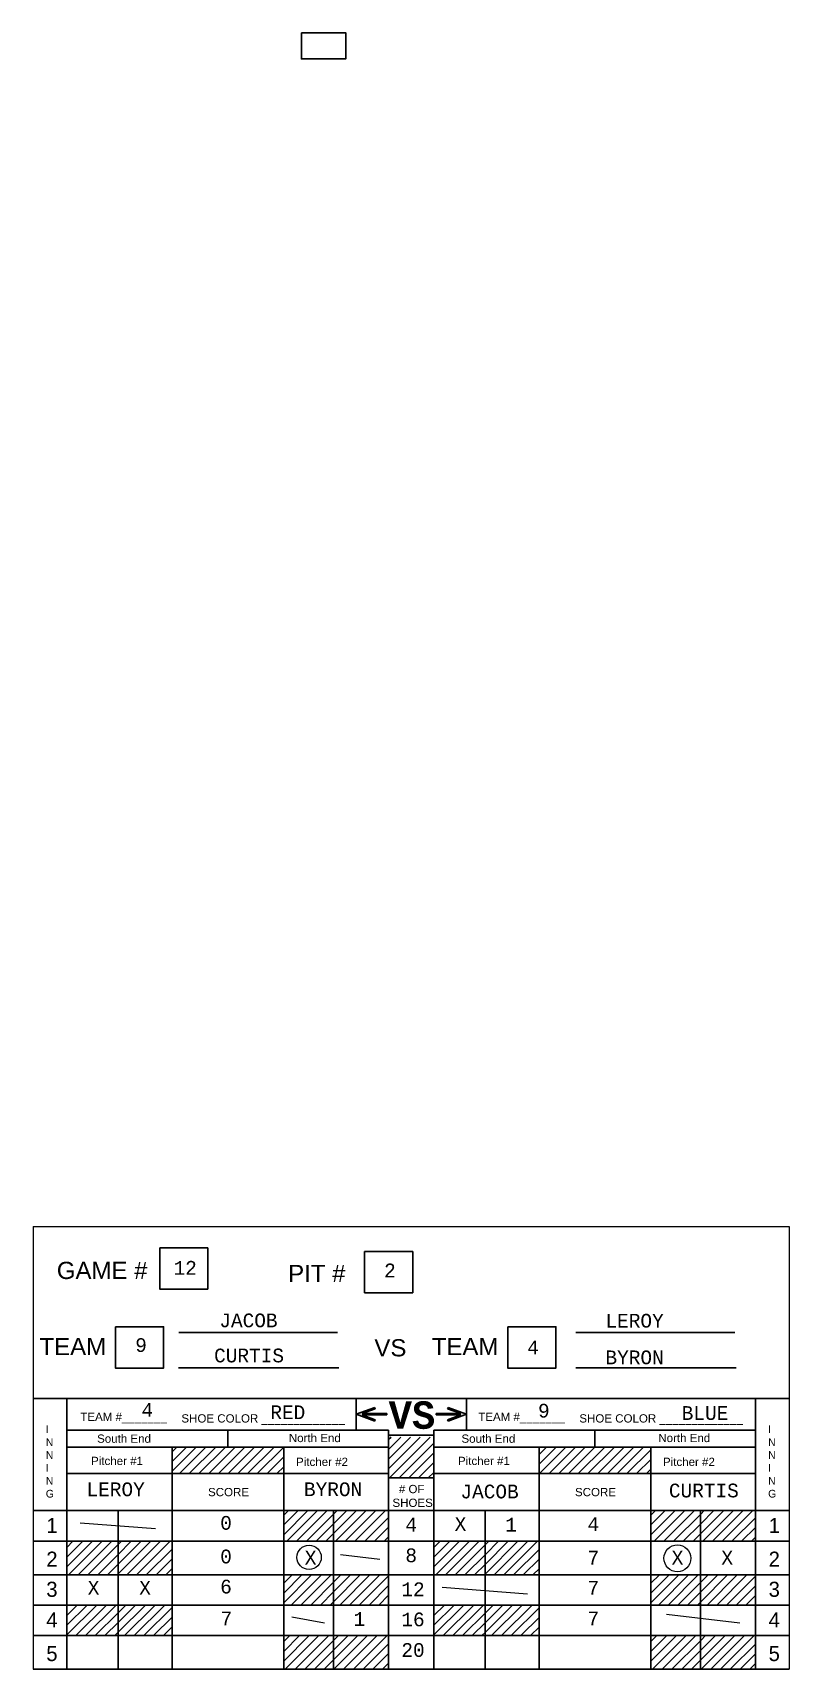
# Model space of a CAD drawing. Header units: inches. Extents: x -9 to 65.4, y -11.7 to 27.1.
# Drawn here: x 54.37 to 65.37, y 3.26 to 27.07 of the extents above; entities that cross this region are included whole.
import ezdxf

# ---------------------------------------------------------------- set-up
doc = ezdxf.new("R2010")
doc.units = ezdxf.units.IN
doc.header["$MEASUREMENT"] = 0
doc.layers.add('AM_0', color=7, linetype='Continuous', lineweight=30)
doc.layers.add('AM_8', color=1, linetype='Continuous', lineweight=15)
doc.layers.add('off to print left', color=7, linetype='Continuous', plot=False)
pattern_1 = [(45, (30.9107, -4.07294), (-0.07071068, 0.07071068), [])]
pattern_2 = [(45, (36.25057, -4.07294), (-0.07071068, 0.07071068), [])]

msp = doc.modelspace()

# ---------------------------------------------------------------- texts
at = {"layer": 'AM_0', "attachment_point": 1}
for s, insert, char_height, width in [('{\\fArial|b0|i0|c0|p34;GAME #}', (54.71521, 9.18348), 0.25, 1.6882053), ('{\\fMonospac821 BT|b0|i0|c0|p49;12}', (56.4128, 9.19553), 0.2, 0.5475591), ('{\\fArial|b0|i0|c0|p34;PIT #}', (58.07939, 9.13861), 0.25, 1.6882053), ('{\\fMonospac821 BT|b0|i0|c0|p49;2}', (59.47489, 9.15776), 0.2, 0.5475591), ('{\\fMonospac821 BT|b0|i0|c0|p49;JACOB}', (57.07867, 8.43122), 0.2, 0.5475591), ('{\\fMonospac821 BT|b0|i0|c0|p49;LEROY}', (62.69333, 8.42647), 0.2, 0.5475591), ('{\\fArial|b0|i0|c0|p34;TEAM}', (54.46305, 8.07566), 0.25, 1.6882053), ('{\\fMonospac821 BT|b0|i0|c0|p49;9}', (55.85598, 8.0724), 0.2, 0.5475591), ('{\\fMonospac821 BT|b0|i0|c0|p49;CURTIS}', (57.00264, 7.92069), 0.2, 0.5475591), ('{\\fArial|b0|i0|c0|p34;VS}', (59.33319, 8.05748), 0.25, 1.6882053), ('{\\fArial|b0|i0|c0|p34;TEAM}', (60.16755, 8.07566), 0.25, 1.6882053), ('{\\fMonospac821 BT|b0|i0|c0|p49;4}', (61.55556, 8.03791), 0.2, 0.5475591), ('{\\fMonospac821 BT|b0|i0|c0|p49;BYRON}', (62.6936, 7.89337), 0.2, 0.5475591), ('{\\fArial|b0|i0|c0|p34;TEAM #_______ }', (55.05721, 6.98901), 0.12, 1.3139048), ('{\\fMonospac821 BT|b0|i0|c0|p49;4}', (55.9464, 7.12862), 0.2, 0.5475591), ('{\\fArial|b0|i0|c0|p34;SHOE COLOR _____________}', (56.5272, 6.96548), 0.12, 2.5815935), ('{\\fMonospac821 BT|b0|i0|c0|p49;RED}', (57.82005, 7.09432), 0.2, 0.5475591), ('{\\fArial|b0|i0|c0|p34;TEAM #_______ }', (60.8438, 6.98901), 0.12, 1.3139048), ('{\\fMonospac821 BT|b0|i0|c0|p49;9}', (61.71331, 7.11785), 0.2, 0.5475591), ('{\\fArial|b0|i0|c0|p34;SHOE COLOR _____________}', (62.31378, 6.96548), 0.12, 2.5815935), ('{\\fMonospac821 BT|b0|i0|c0|p49;BLUE}', (63.80256, 7.08355), 0.2, 0.5475591), ('I\\PN\\PN\\PI\\PN\\PG', (54.55594, 6.80361), 0.1125, 0.2287), ('{\\fArial|b0|i0|c0|p34;South End}', (55.30149, 6.67096), 0.12, 1.3139048), ('{\\fArial|b0|i0|c0|p34;North End}', (58.08952, 6.68049), 0.12, 1.3139048), ('{\\fArial|b0|i0|c0|p34;South End}', (60.59979, 6.67096), 0.12, 1.3139048), ('{\\fArial|b0|i0|c0|p34;North End}', (63.46241, 6.68049), 0.12, 1.3139048), ('I\\PN\\PN\\PI\\PN\\PG', (65.05979, 6.80361), 0.1125, 0.2287), ('{\\fArial|b0|i0|c0|p34;Pitcher #1}', (55.21363, 6.34687), 0.12, 1.3139048), ('{\\fArial|b0|i0|c0|p34;Pitcher #2}', (58.19462, 6.33352), 0.12, 1.3139048), ('{\\fArial|b0|i0|c0|p34;Pitcher #1}', (60.54922, 6.34687), 0.12, 1.3139048), ('{\\fArial|b0|i0|c0|p34;Pitcher #2}', (63.53021, 6.33352), 0.12, 1.3139048), ('{\\fMonospac821 BT|b0|i0|c0|p49;LEROY}', (55.14719, 5.97323), 0.2, 0.5475591), ('{\\fMonospac821 BT|b0|i0|c0|p49;BYRON}', (58.30904, 5.97423), 0.2, 0.5475591), ('{\\fMonospac821 BT|b0|i0|c0|p49;CURTIS}', (63.61571, 5.95629), 0.2, 0.5475591), ('{\\fArial|b0|i0|c0|p34;SCORE}', (56.91479, 5.8933), 0.12, 1.3139048), ('{\\fArial|b0|i0|c0|p34;  # OF\\PSHOES}', (59.59627, 5.9376), 0.12, 1.3139048), ('{\\fMonospac821 BT|b0|i0|c0|p49;JACOB}', (60.5845, 5.94176), 0.2, 0.5475591), ('{\\fArial|b0|i0|c0|p34;SCORE}', (62.25038, 5.8933), 0.12, 1.3139048), ('{\\fMonospac821 BT|b0|i0|c0|p49;0}', (57.09123, 5.48523), 0.2, 0.5475591), ('1', (54.5626, 5.45618), 0.22, 0.48114), ('{\\fMonospac821 BT|b0|i0|c0|p49;4}', (59.78382, 5.45902), 0.2, 0.5475591), ('{\\fMonospac821 BT|b0|i0|c0|p49;X}', (60.50068, 5.46776), 0.2, 0.5475591), ('{\\fMonospac821 BT|b0|i0|c0|p49;1}', (61.23502, 5.45902), 0.2, 0.5475591), ('{\\fMonospac821 BT|b0|i0|c0|p49;4}', (62.4327, 5.46776), 0.2, 0.5475591), ('1', (65.06644, 5.45618), 0.22, 0.48114), ('{\\fMonospac821 BT|b0|i0|c0|p49;8}', (59.78382, 5.0134), 0.2, 0.5475591), ('2', (54.5626, 4.96696), 0.22, 0.48114), ('{\\fMonospac821 BT|b0|i0|c0|p49;0}', (57.09123, 4.99602), 0.2, 0.5475591), ('{\\fMonospac821 BT|b0|i0|c0|p49;X}', (58.32087, 4.97854), 0.2, 0.5475591), ('{\\fMonospac821 BT|b0|i0|c0|p49;7}', (62.4327, 4.97854), 0.2, 0.5475591), ('{\\fMonospac821 BT|b0|i0|c0|p49;X}', (63.65647, 4.97854), 0.2, 0.5475591), ('{\\fMonospac821 BT|b0|i0|c0|p49;X}', (64.3794, 4.97854), 0.2, 0.5475591), ('2', (65.06644, 4.96696), 0.22, 0.48114), ('3', (54.5626, 4.52907), 0.22, 0.48114), ('{\\fMonospac821 BT|b0|i0|c0|p49;X}', (55.16508, 4.54066), 0.2, 0.5475591), ('{\\fMonospac821 BT|b0|i0|c0|p49;X}', (55.91384, 4.54066), 0.2, 0.5475591), ('{\\fMonospac821 BT|b0|i0|c0|p49;6}', (57.09123, 4.55813), 0.2, 0.5475591), ('{\\fMonospac821 BT|b0|i0|c0|p49;7}', (62.4327, 4.54066), 0.2, 0.5475591), ('3', (65.06644, 4.52907), 0.22, 0.48114), ('{\\fMonospac821 BT|b0|i0|c0|p49;12}', (59.72555, 4.51889), 0.2, 0.5475591), ('4', (54.5626, 4.08345), 0.22, 0.48114), ('{\\fMonospac821 BT|b0|i0|c0|p49;7}', (57.0971, 4.09503), 0.2, 0.5475591), ('{\\fMonospac821 BT|b0|i0|c0|p49;1}', (59.02939, 4.0863), 0.2, 0.5475591), ('{\\fMonospac821 BT|b0|i0|c0|p49;16}', (59.72555, 4.081), 0.2, 0.5475591), ('{\\fMonospac821 BT|b0|i0|c0|p49;7}', (62.4327, 4.09503), 0.2, 0.5475591), ('4', (65.06644, 4.08345), 0.22, 0.48114), ('5', (54.5626, 3.59423), 0.22, 0.48114), ('{\\fMonospac821 BT|b0|i0|c0|p49;20}', (59.72555, 3.63538), 0.2, 0.5475591), ('5', (65.06644, 3.59423), 0.22, 0.48114)]:
    msp.add_mtext(s, dxfattribs=dict(at, insert=insert, char_height=char_height, width=width))
at = {"layer": 'AM_0', "insert": (59.54056, 7.15386), "char_height": 0.4, "attachment_point": 1}
msp.add_mtext_dynamic_manual_height_columns('{\\fMonospac821 BT|b1|i0|c0|p49;VS}', width=1.5144654, gutter_width=1, heights=[0], dxfattribs=at)

# ---------------------------------------------------------------- hatches: boundary and pattern name
at = {"layer": 'AM_0'}
h = msp.add_hatch(color=256, dxfattribs=at)
h.dxf.hatch_style = 1
h.paths.add_polyline_path([(59.51361, 6.97484), (59.15552, 6.97484), (59.34686, 7.04539), (59.33994, 7.06415), (59.07, 6.96463), (59.33994, 6.86733), (59.34673, 6.88615), (59.15614, 6.95484), (59.51361, 6.95484)])
h = msp.add_hatch(color=256, dxfattribs=at)
h.dxf.hatch_style = 1
h.paths.add_polyline_path([(60.58848, 6.95484), (60.39789, 6.88615), (60.40467, 6.86733), (60.67461, 6.96463), (60.40467, 7.06415), (60.39775, 7.04539), (60.58909, 6.97484), (60.23101, 6.97484), (60.23101, 6.95484)])
h = msp.add_hatch(dxfattribs=at)
h.set_pattern_fill('_U', color=256, scale=0.1, angle=45, style=0, pattern_type=0)
h.set_pattern_definition(pattern_1)
h.paths.add_polyline_path([(59.54056, 6.0417), (59.54056, 6.63247), (60.19549, 6.63247), (60.19549, 6.0417)])
h = msp.add_hatch(dxfattribs=at)
h.set_pattern_fill('_U', color=256, scale=0.1, angle=45, style=0, pattern_type=0)
h.set_pattern_definition(pattern_1)
h.paths.add_polyline_path([(58.73862, 5.56292), (58.01568, 5.56292), (58.01568, 5.11729), (58.73862, 5.11729)])
h = msp.add_hatch(dxfattribs=at)
h.set_pattern_fill('_U', color=256, scale=0.1, angle=45, style=0, pattern_type=0)
h.set_pattern_definition(pattern_1)
h.paths.add_polyline_path([(58.73862, 5.11729), (59.54056, 5.11729), (59.54056, 5.56292), (58.73862, 5.56292)])
h = msp.add_hatch(dxfattribs=at)
h.set_pattern_fill('_U', color=256, scale=0.1, angle=45, style=0, pattern_type=0)
h.set_pattern_definition(pattern_2)
h.paths.add_polyline_path([(64.07849, 5.56292), (63.35556, 5.56292), (63.35556, 5.11729), (64.07849, 5.11729)])
h = msp.add_hatch(dxfattribs=at)
h.set_pattern_fill('_U', color=256, scale=0.1, angle=45, style=0, pattern_type=0)
h.set_pattern_definition(pattern_2)
h.paths.add_polyline_path([(64.07849, 5.11729), (64.88043, 5.11729), (64.88043, 5.56292), (64.07849, 5.56292)])
h = msp.add_hatch(dxfattribs=at)
h.set_pattern_fill('_U', color=256, scale=0.1, angle=45, style=0, pattern_type=0)
h.set_pattern_definition(pattern_1)
h.paths.add_polyline_path([(55.60865, 5.11729), (54.8599, 5.11729), (54.8599, 4.62808), (55.60865, 4.62808)])
h = msp.add_hatch(dxfattribs=at)
h.set_pattern_fill('_U', color=256, scale=0.1, angle=45, style=0, pattern_type=0)
h.set_pattern_definition(pattern_1)
h.paths.add_polyline_path([(56.39332, 4.62808), (56.39332, 5.11729), (55.60865, 5.11729), (55.60865, 4.62808)])
h = msp.add_hatch(dxfattribs=at)
h.set_pattern_fill('_U', color=256, scale=0.1, angle=45, style=0, pattern_type=0)
h.set_pattern_definition(pattern_2)
h.paths.add_polyline_path([(60.94852, 5.11729), (60.19977, 5.11729), (60.19977, 4.62808), (60.94852, 4.62808)])
h = msp.add_hatch(dxfattribs=at)
h.set_pattern_fill('_U', color=256, scale=0.1, angle=45, style=0, pattern_type=0)
h.set_pattern_definition(pattern_2)
h.paths.add_polyline_path([(61.73319, 4.62808), (61.73319, 5.11729), (60.94852, 5.11729), (60.94852, 4.62808)])
h = msp.add_hatch(dxfattribs=at)
h.set_pattern_fill('_U', color=256, scale=0.1, angle=45, style=0, pattern_type=0)
h.set_pattern_definition(pattern_1)
h.paths.add_polyline_path([(58.01568, 4.19019), (58.73862, 4.19019), (58.73862, 4.62808), (58.01568, 4.62808)])
h = msp.add_hatch(dxfattribs=at)
h.set_pattern_fill('_U', color=256, scale=0.1, angle=45, style=0, pattern_type=0)
h.set_pattern_definition(pattern_1)
h.paths.add_polyline_path([(59.54056, 4.62808), (58.73862, 4.62808), (58.73862, 4.19019), (59.54056, 4.19019)])
h = msp.add_hatch(dxfattribs=at)
h.set_pattern_fill('_U', color=256, scale=0.1, angle=45, style=0, pattern_type=0)
h.set_pattern_definition(pattern_2)
h.paths.add_polyline_path([(63.35556, 4.19019), (64.07849, 4.19019), (64.07849, 4.62808), (63.35556, 4.62808)])
h = msp.add_hatch(dxfattribs=at)
h.set_pattern_fill('_U', color=256, scale=0.1, angle=45, style=0, pattern_type=0)
h.set_pattern_definition(pattern_2)
h.paths.add_polyline_path([(64.88043, 4.62808), (64.07849, 4.62808), (64.07849, 4.19019), (64.88043, 4.19019)])
h = msp.add_hatch(dxfattribs=at)
h.set_pattern_fill('_U', color=256, scale=0.1, angle=45, style=0, pattern_type=0)
h.set_pattern_definition(pattern_1)
h.paths.add_polyline_path([(54.8599, 3.74457), (55.60865, 3.74457), (55.60865, 4.19019), (54.8599, 4.19019)])
h = msp.add_hatch(dxfattribs=at)
h.set_pattern_fill('_U', color=256, scale=0.1, angle=45, style=0, pattern_type=0)
h.set_pattern_definition(pattern_1)
h.paths.add_polyline_path([(55.60865, 3.74457), (56.39332, 3.74457), (56.39332, 4.19019), (55.60865, 4.19019)])
h = msp.add_hatch(dxfattribs=at)
h.set_pattern_fill('_U', color=256, scale=0.1, angle=45, style=0, pattern_type=0)
h.set_pattern_definition(pattern_2)
h.paths.add_polyline_path([(60.19977, 3.74457), (60.94852, 3.74457), (60.94852, 4.19019), (60.19977, 4.19019)])
h = msp.add_hatch(dxfattribs=at)
h.set_pattern_fill('_U', color=256, scale=0.1, angle=45, style=0, pattern_type=0)
h.set_pattern_definition(pattern_2)
h.paths.add_polyline_path([(60.94852, 3.74457), (61.73319, 3.74457), (61.73319, 4.19019), (60.94852, 4.19019)])
h = msp.add_hatch(dxfattribs=at)
h.set_pattern_fill('_U', color=256, scale=0.1, angle=45, style=0, pattern_type=0)
h.set_pattern_definition(pattern_1)
h.paths.add_polyline_path([(58.01568, 3.25535), (58.73862, 3.25535), (58.73862, 3.74457), (58.01568, 3.74457)])
h = msp.add_hatch(dxfattribs=at)
h.set_pattern_fill('_U', color=256, scale=0.1, angle=45, style=0, pattern_type=0)
h.set_pattern_definition(pattern_1)
h.paths.add_polyline_path([(58.73862, 3.25535), (59.54056, 3.25535), (59.54056, 3.74457), (58.73862, 3.74457)])
h = msp.add_hatch(dxfattribs=at)
h.set_pattern_fill('_U', color=256, scale=0.1, angle=45, style=0, pattern_type=0)
h.set_pattern_definition(pattern_2)
h.paths.add_polyline_path([(63.35556, 3.25535), (64.07849, 3.25535), (64.07849, 3.74457), (63.35556, 3.74457)])
h = msp.add_hatch(dxfattribs=at)
h.set_pattern_fill('_U', color=256, scale=0.1, angle=45, style=0, pattern_type=0)
h.set_pattern_definition(pattern_2)
h.paths.add_polyline_path([(64.07849, 3.25535), (64.88043, 3.25535), (64.88043, 3.74457), (64.07849, 3.74457)])
at = {"layer": 'AM_8'}
h = msp.add_hatch(dxfattribs=at)
h.set_pattern_fill('_U', color=256, scale=0.1, angle=45, style=0, pattern_type=0)
h.set_pattern_definition(pattern_1)
h.paths.add_polyline_path([(58.01568, 6.1013), (58.01568, 6.48582), (56.39332, 6.48582), (56.39332, 6.1013), (57.49958, 6.1013)])
h = msp.add_hatch(dxfattribs=at)
h.set_pattern_fill('_U', color=256, scale=0.1, angle=45, style=0, pattern_type=0)
h.set_pattern_definition(pattern_1)
h.paths.add_polyline_path([(63.35128, 6.48582), (61.72892, 6.48582), (61.72892, 6.1013), (63.35128, 6.1013)])

# ---------------------------------------------------------------- linework, layer by layer
at = {"layer": 'AM_0'}
for p, q in [((56.48757, 8.15607), (58.79835, 8.15607)), ((62.26308, 8.15607), (64.57385, 8.15607)), ((56.48622, 7.63946), (58.81696, 7.63946)), ((62.26172, 7.63946), (64.59246, 7.63946)), ((54.37231, 7.19344), (60.19549, 7.19344)), ((54.8599, 7.19344), (54.8599, 3.25535)), ((59.07, 7.19344), (59.07, 6.73582)), ((60.19549, 7.19344), (65.36466, 7.19344)), ((60.67461, 7.19344), (60.67461, 6.73582)), ((64.87615, 7.19344), (64.87615, 3.25535)), ((59.07, 6.96463), (59.33994, 7.06415)), ((59.07, 6.96463), (59.33994, 6.86733)), ((59.15552, 6.97484), (59.34686, 7.04539)), ((59.15552, 6.97484), (59.51361, 6.97484)), ((59.15614, 6.95484), (59.34673, 6.88615)), ((59.15614, 6.95484), (59.51361, 6.95484)), ((59.33994, 7.06415), (59.34686, 7.04539)), ((59.51361, 6.97484), (59.51361, 6.95484)), ((60.58909, 6.97484), (60.23101, 6.97484)), ((60.23101, 6.97484), (60.23101, 6.95484)), ((60.58848, 6.95484), (60.23101, 6.95484)), ((60.40467, 7.06415), (60.39775, 7.04539)), ((60.58909, 6.97484), (60.39775, 7.04539)), ((60.58848, 6.95484), (60.39789, 6.88615)), ((60.67461, 6.96463), (60.40467, 7.06415)), ((60.67461, 6.96463), (60.40467, 6.86733)), ((54.8599, 6.73582), (59.54056, 6.73582)), ((57.20023, 6.48582), (57.20023, 6.73582)), ((59.34673, 6.88615), (59.33994, 6.86733)), ((59.54056, 6.73582), (59.54056, 3.25535)), ((60.19549, 6.73582), (60.19549, 4.19019)), ((60.19549, 6.73582), (64.8847, 6.73582)), ((60.19549, 6.73582), (60.19549, 3.25535)), ((60.39789, 6.88615), (60.40467, 6.86733)), ((62.54009, 6.48582), (62.54009, 6.73582)), ((54.8599, 6.48582), (59.54056, 6.48582)), ((56.39332, 6.48582), (56.39332, 3.25535)), ((58.01568, 6.48582), (58.01568, 3.25535)), ((59.54056, 6.66293), (60.19549, 6.66293)), ((60.19549, 6.48582), (64.8847, 6.48582)), ((61.72892, 6.48582), (61.72892, 3.25535)), ((63.35128, 6.48582), (63.35128, 3.25535)), ((54.8599, 6.1013), (59.54056, 6.1013)), ((59.54056, 6.0417), (60.19549, 6.0417)), ((60.19549, 6.1013), (64.8847, 6.1013)), ((54.36547, 5.56292), (60.19549, 5.56292)), ((55.60865, 5.56292), (55.60865, 4.19019)), ((58.73862, 5.56292), (58.73862, 4.19019)), ((60.19977, 5.56292), (65.36547, 5.56292)), ((60.94425, 5.56292), (60.94425, 4.19019)), ((64.07421, 5.56292), (64.07421, 4.19019)), ((54.37231, 5.11729), (60.19549, 5.11729)), ((60.19549, 5.11729), (65.36569, 5.11729)), ((54.37231, 4.62808), (60.19549, 4.62808)), ((60.19549, 4.62808), (65.36593, 4.62808)), ((54.36547, 4.19019), (60.19549, 4.19019)), ((54.37231, 4.19019), (65.36615, 4.19019)), ((55.60865, 4.19019), (55.60865, 3.25535)), ((58.73862, 4.19019), (58.73862, 3.25535)), ((60.19977, 4.19019), (65.36547, 4.19019)), ((60.94425, 4.19019), (60.94425, 3.25535)), ((64.07421, 4.19019), (64.07421, 3.25535)), ((54.37231, 3.74457), (60.19549, 3.74457)), ((60.19549, 3.74457), (65.36569, 3.74457)), ((54.37231, 3.25535), (60.19549, 3.25535)), ((60.19549, 3.25535), (65.36593, 3.25535))]:
    msp.add_line(p, q, dxfattribs=at)
for points in [[(58.27218, 27.06541), (58.91699, 27.06541), (58.91699, 26.68335), (58.27218, 26.68335)], [(56.21133, 9.38657), (56.91116, 9.38657), (56.91116, 8.78691), (56.21133, 8.78691)], [(59.19058, 9.33268), (59.89041, 9.33268), (59.89041, 8.73302), (59.19058, 8.73302)], [(55.56879, 8.23776), (56.26862, 8.23776), (56.26862, 7.6381), (55.56879, 7.6381)], [(61.27329, 8.23776), (61.97312, 8.23776), (61.97312, 7.6381), (61.27329, 7.6381)]]:
    msp.add_lwpolyline(points, close=True, dxfattribs=at)
at = {"layer": 'off to print left'}
for p, q in [((54.37231, 9.69837), (54.37231, 3.25535)), ((54.37231, 9.69837), (65.36384, 9.69837)), ((65.36384, 9.69837), (65.36593, 3.25535)), ((55.05667, 5.38767), (56.14813, 5.30198)), ((58.843, 4.9236), (59.41158, 4.85502)), ((60.31785, 4.45188), (61.55784, 4.35507)), ((63.57948, 4.0577), (64.64662, 3.92973)), ((58.13308, 4.01919), (58.60944, 3.93203))]:
    msp.add_line(p, q, dxfattribs=at)
for centre, radius in [((58.38417, 4.88333), 0.17711), ((63.73973, 4.87003), 0.19559)]:
    msp.add_circle(centre, radius, dxfattribs=at)

msp.set_redraw_order([(e.dxf.handle, doc.entitydb.next_handle()) for e in msp.query("TEXT MTEXT ATTDEF DIMENSION ARC_DIMENSION")])  # texts and dimensions are drawn at this point

doc.saveas('drawing.dxf')
